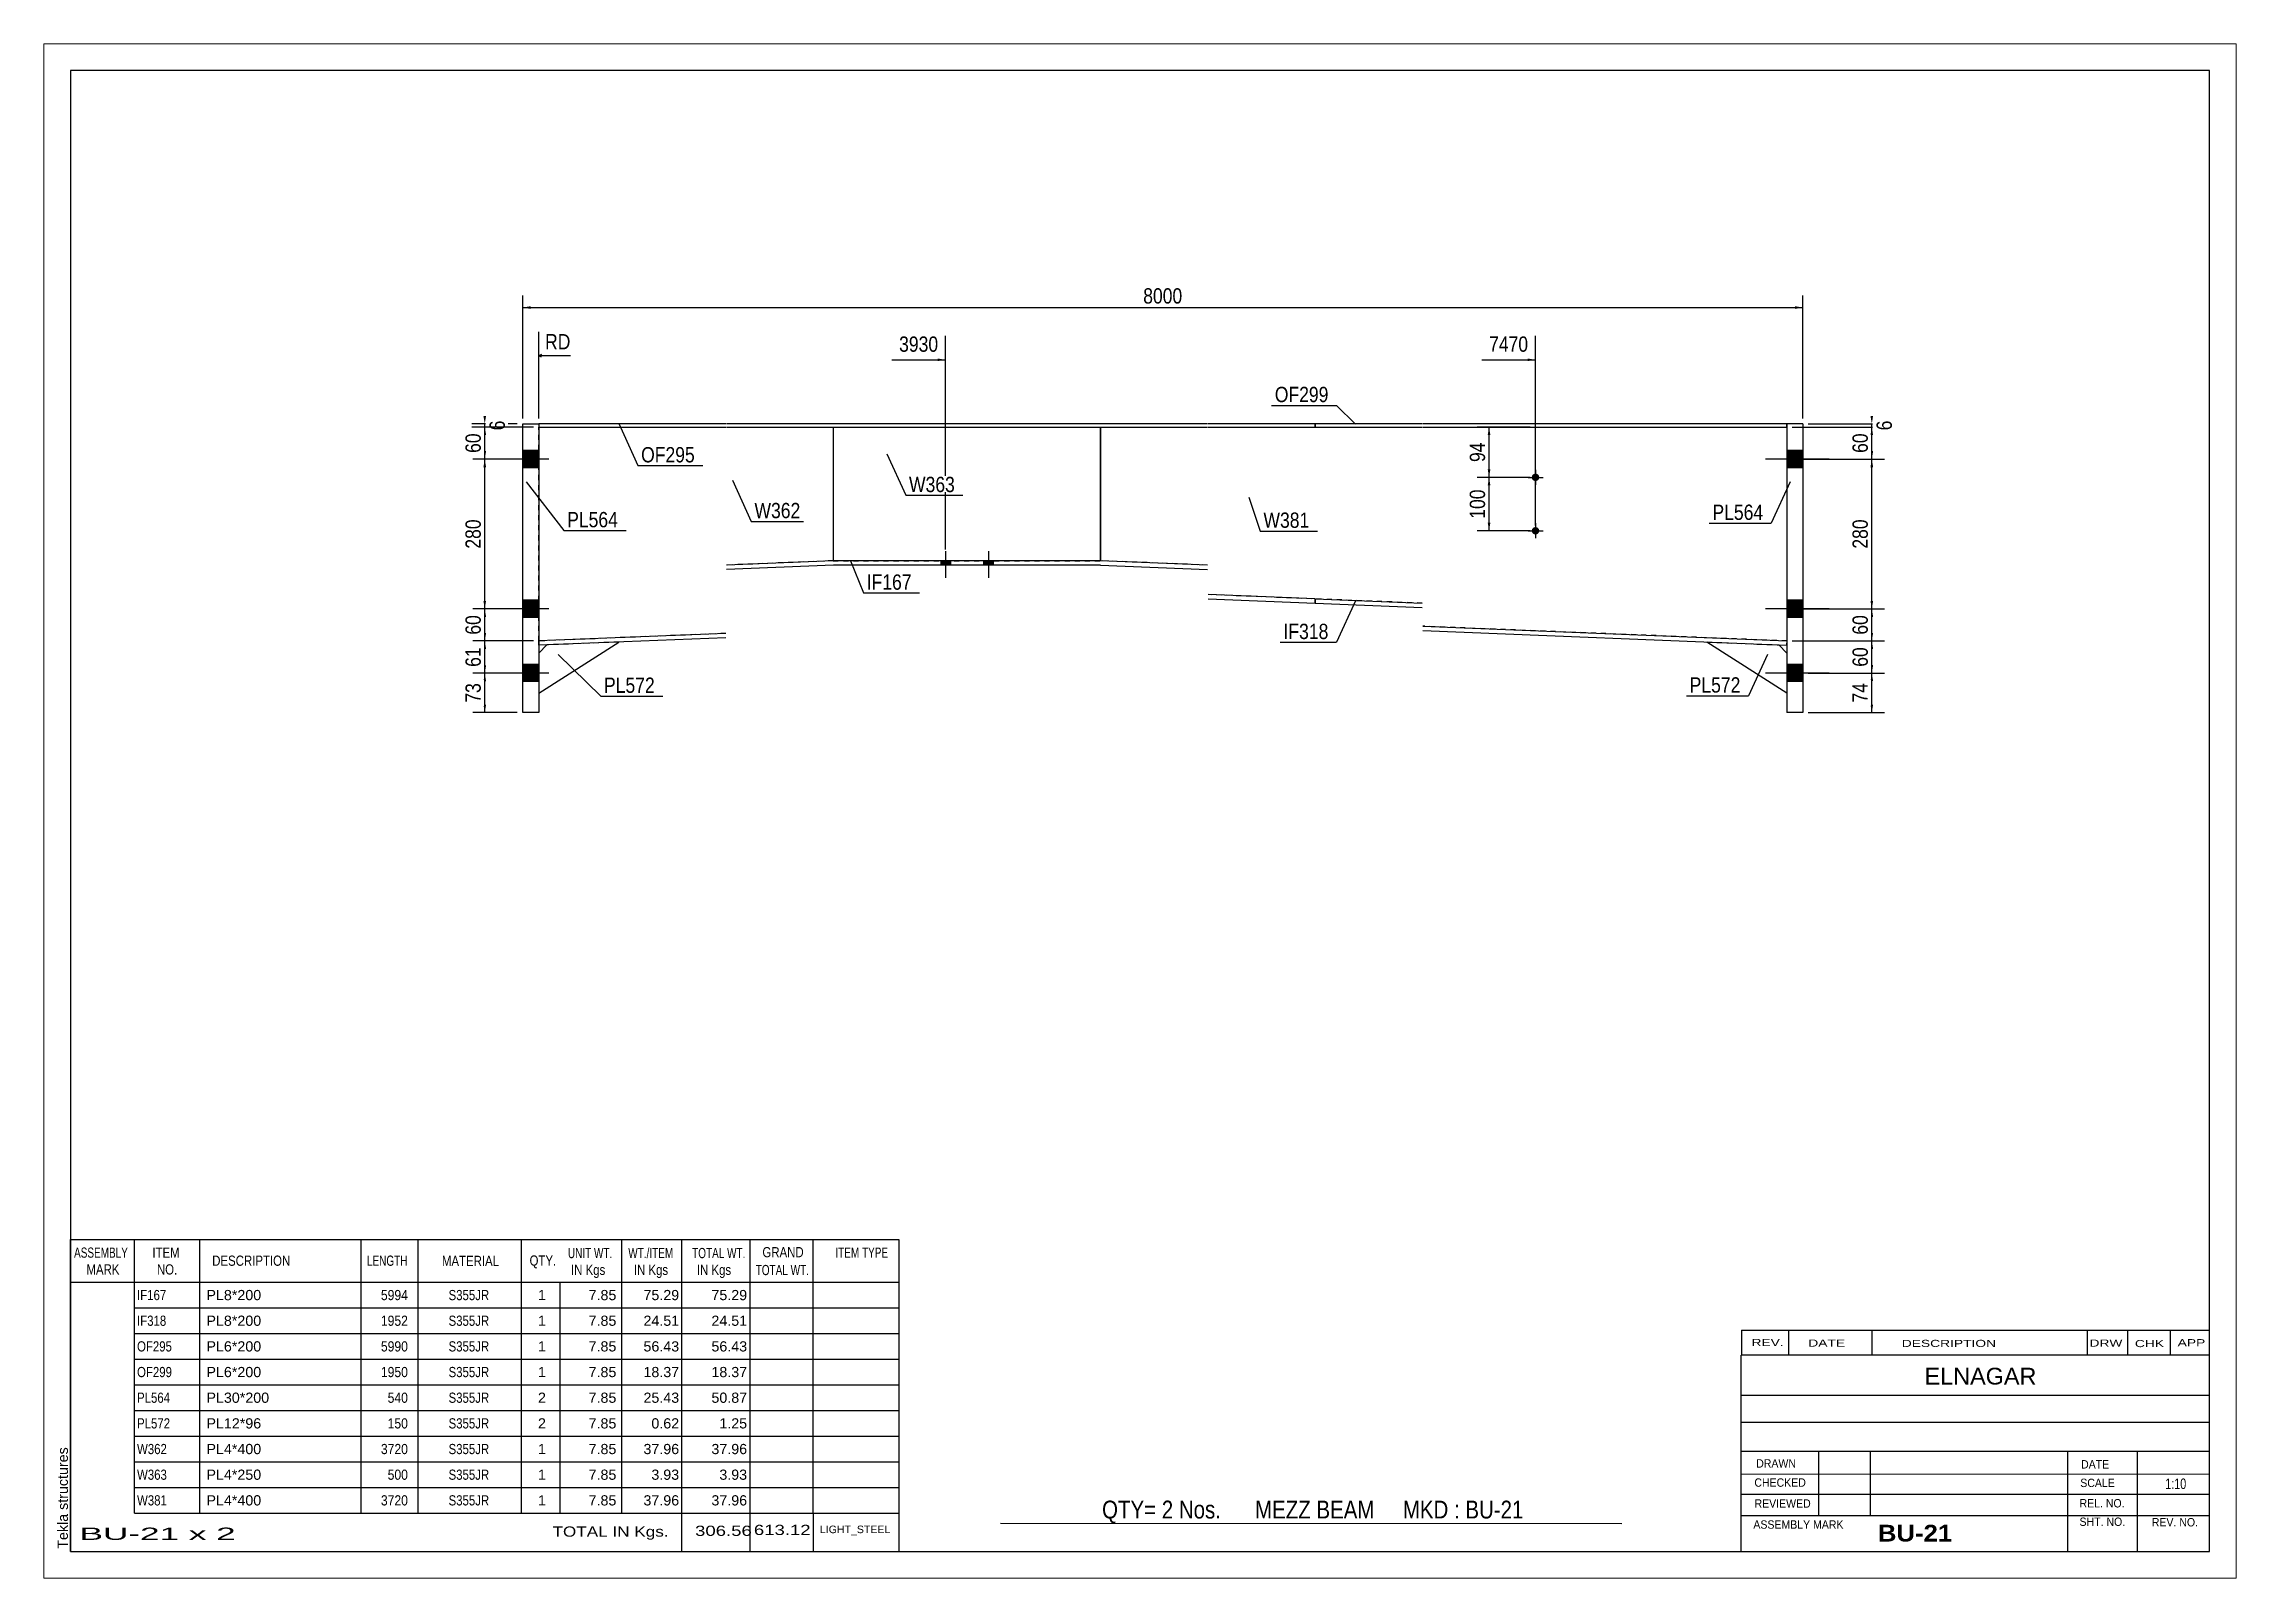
# Paper-space layout 'Layout1' of a CAD drawing. Header units: millimetres. Extents: x 0 to 410, y 0 to 287.
# The model-space entities are those that its viewports show. They can reach past a viewport. Long polylines and large blocks are cut down to what shows.
import ezdxf

# ---------------------------------------------------------------- set-up
doc = ezdxf.new("R2010")
doc.units = ezdxf.units.MM
doc.linetypes.add('DXK_LINE_DOT1', pattern=[1.8814, 0.9407, -0.9407])
doc.layers.add('Viewport layer', color=7, linetype='Continuous', plot=False)
doc.styles.add('Arial', font='ARIAL.TTF', dxfattribs={"height": 0.2})
doc.styles.add('Arial Bold', font='ARIALBD.TTF', dxfattribs={"height": 0.2})
doc.styles.add('Arial Narrow', font='ARIALN.TTF', dxfattribs={"height": 0.2})

# ---------------------------------------------------------------- blocks, each defined once
blk = doc.blocks.new('Unknown-624482886-1863')
at = {"color": 5, "linetype": 'Continuous'}
for p, q in [((312.45, 86.69), (-87.55, 86.69)), ((-87.55, 86.69), (-87.55, -190.31)), ((312.45, -190.31), (312.45, 86.69)), ((-87.55, -190.31), (312.45, -190.31))]:
    blk.add_line(p, q, dxfattribs=at)
at = {"color": 174, "linetype": 'Continuous', "style": 'Arial'}
blk.add_text('Tekla structures', height=1.9102, rotation=90, dxfattribs=at).set_placement((-88.05, -189.81))
blk = doc.blocks.new('Part-624482886-3722 - 1214')
at = {"color": 2, "linetype": 'Continuous'}
for p, q in [((145.22, 20.6), (145.22, 20)), ((165.22, 20.6), (145.22, 20.6)), ((233.42, 20.6), (165.32, 20.6)), ((233.42, 20), (233.42, 20.6)), ((145.22, 20), (165.22, 20)), ((165.32, 20), (233.42, 20))]:
    blk.add_line(p, q, dxfattribs=at)
blk = doc.blocks.new('Part-624482886-3714 - 1214')
at = {"color": 2, "linetype": 'Continuous'}
for p, q in [((236.42, 20.6), (233.42, 20.6)), ((233.42, 20.6), (233.42, -33.4)), ((236.42, 20.6), (236.42, -33.4)), ((236.42, -33.4), (233.42, -33.4))]:
    blk.add_line(p, q, dxfattribs=at)
blk = doc.blocks.new('Part-624482886-3725 - 1214')
at = {"color": 2, "linetype": 'Continuous'}
for p, q in [((55.09, 20), (55.09, -5)), ((105.09, 20), (105.09, -5))]:
    blk.add_line(p, q, dxfattribs=at)
at = {"color": 7, "linetype": 'DXK_LINE_DOT1'}
for p, q in [((55.09, 20), (105.09, 20)), ((55.09, -5), (105.09, -5))]:
    blk.add_line(p, q, dxfattribs=at)
blk = doc.blocks.new('Part-624482886-3717 - 1214')
at = {"color": 2, "linetype": 'Continuous'}
for p, q in [((233.42, -29.8), (218.43, -20.2)), ((231.92, -20.74), (233.42, -22.3))]:
    blk.add_line(p, q, dxfattribs=at)
at = {"color": 7, "linetype": 'DXK_LINE_DOT1'}
for p, q in [((218.43, -20.2), (231.92, -20.74)), ((233.42, -22.3), (233.42, -29.8))]:
    blk.add_line(p, q, dxfattribs=at)
blk = doc.blocks.new('Part-624482886-3719 - 1214')
at = {"color": 2, "linetype": 'Continuous'}
for p, q in [((0, 20.6), (0, 20)), ((34.99, 20.6), (0, 20.6)), ((125.09, 20.6), (35.09, 20.6)), ((145.22, 20.6), (125.19, 20.6)), ((145.22, 20), (145.22, 20.6)), ((0, 20), (34.99, 20)), ((35.09, 20), (125.09, 20)), ((125.19, 20), (145.22, 20))]:
    blk.add_line(p, q, dxfattribs=at)
blk = doc.blocks.new('Part-624482886-3724 - 1214')
at = {"color": 2, "linetype": 'Continuous'}
blk.add_line((105.09, -5), (105.09, 20), dxfattribs=at)
at = {"color": 7, "linetype": 'DXK_LINE_DOT1'}
for p, q in [((105.09, 20), (125.09, 20)), ((125.19, 20), (165.22, 20)), ((165.32, 20), (233.42, 20)), ((233.42, 20), (233.42, -20)), ((125.09, -5.81), (105.09, -5)), ((165.22, -12.94), (125.19, -11.33)), ((233.42, -20), (165.32, -17.25))]:
    blk.add_line(p, q, dxfattribs=at)
blk = doc.blocks.new('Part-624482886-3726 - 1214')
at = {"color": 2, "linetype": 'Continuous'}
for p, q in [((145.22, -12.14), (145.19, -12.94)), ((145.22, -12.14), (165.22, -12.94)), ((145.19, -12.94), (165.22, -13.74)), ((165.32, -17.25), (233.42, -20)), ((165.32, -18.05), (233.38, -20.8)), ((233.42, -20), (233.38, -20.8))]:
    blk.add_line(p, q, dxfattribs=at)
blk = doc.blocks.new('Part-624482886-3728 - 1214')
at = {"color": 2, "linetype": 'Continuous'}
for p, q in [((-3, 20.6), (0, 20.6)), ((-3, -33.4), (-3, 20.6)), ((0, 20.6), (0, -33.4)), ((0, -33.4), (-3, -33.4))]:
    blk.add_line(p, q, dxfattribs=at)
blk = doc.blocks.new('Part-624482886-3731 - 1214')
at = {"color": 2, "linetype": 'Continuous'}
for p, q in [((0, -29.8), (14.99, -20.2)), ((1.5, -20.74), (0, -22.3))]:
    blk.add_line(p, q, dxfattribs=at)
at = {"color": 7, "linetype": 'DXK_LINE_DOT1'}
for p, q in [((14.99, -20.2), (1.5, -20.74)), ((0, -22.3), (0, -29.8))]:
    blk.add_line(p, q, dxfattribs=at)
blk = doc.blocks.new('Part-624482886-3733 - 1214')
at = {"color": 2, "linetype": 'Continuous'}
for p, q in [((55.09, -5), (35.09, -5.81)), ((55.1, -5.8), (35.09, -6.61)), ((105.09, -5), (55.09, -5)), ((105.07, -5.8), (55.1, -5.8)), ((105.07, -5.8), (125.09, -6.61)), ((125.09, -5.81), (105.09, -5)), ((145.22, -12.14), (125.19, -11.33)), ((125.19, -12.13), (145.19, -12.94)), ((145.19, -12.94), (145.22, -12.14)), ((34.99, -18.59), (0, -20)), ((0.03, -20.8), (0, -20)), ((34.99, -19.39), (0.03, -20.8))]:
    blk.add_line(p, q, dxfattribs=at)
blk = doc.blocks.new('Part-624482886-3736 - 1214')
at = {"color": 7, "linetype": 'DXK_LINE_DOT1'}
for p, q in [((0, -20), (0, 20)), ((0, 20), (34.99, 20)), ((35.09, 20), (55.09, 20)), ((55.09, -5), (35.09, -5.81)), ((34.99, -18.59), (0, -20))]:
    blk.add_line(p, q, dxfattribs=at)
at = {"color": 2, "linetype": 'Continuous'}
blk.add_line((55.09, 20), (55.09, -5), dxfattribs=at)
blk = doc.blocks.new('Bolt-624482886-3737 - 1214')
at = {"linetype": 'Continuous'}
for points in [[(233.42, 15.6), (233.42, 12.4), (236.42, 12.4), (236.42, 15.6)], [(233.42, 15.6), (233.42, 12.4), (236.42, 12.4), (236.42, 15.6)], [(233.42, -12.4), (233.42, -15.6), (236.42, -15.6), (236.42, -12.4)], [(233.42, -12.4), (233.42, -15.6), (236.42, -15.6), (236.42, -12.4)], [(233.42, -24.4), (233.42, -27.6), (236.42, -27.6), (236.42, -24.4)], [(233.42, -24.4), (233.42, -27.6), (236.42, -27.6), (236.42, -24.4)]]:
    blk.add_hatch(color=3, dxfattribs=at).paths.add_polyline_path(points)
at = {"color": 3, "linetype": 'Continuous'}
for p, q in [((241.32, 14), (229.42, 14)), ((241.32, 14), (229.42, 14)), ((236.42, 15.6), (233.42, 15.6)), ((236.42, 15.6), (233.42, 15.6)), ((236.42, 12.4), (233.42, 12.4)), ((236.42, 12.4), (233.42, 12.4)), ((241.32, -14), (229.42, -14)), ((241.32, -14), (229.42, -14)), ((236.42, -12.4), (233.42, -12.4)), ((236.42, -12.4), (233.42, -12.4)), ((236.42, -15.6), (233.42, -15.6)), ((236.42, -15.6), (233.42, -15.6)), ((236.42, -24.4), (233.42, -24.4)), ((236.42, -24.4), (233.42, -24.4)), ((241.32, -26), (229.42, -26)), ((241.32, -26), (229.42, -26)), ((236.42, -27.6), (233.42, -27.6)), ((236.42, -27.6), (233.42, -27.6))]:
    blk.add_line(p, q, dxfattribs=at)
blk = doc.blocks.new('Bolt-624482886-3740 - 1214')
at = {"linetype": 'Continuous'}
for points in [[(186.42, 11.3), (186.56, 11.29), (186.7, 11.24), (186.83, 11.17), (186.94, 11.07), (187.02, 10.95), (187.08, 10.82), (187.11, 10.68), (187.11, 10.53), (187.08, 10.39), (187.02, 10.25), (186.94, 10.13), (186.83, 10.04), (186.7, 9.96), (186.56, 9.92), (186.42, 9.9), (186.27, 9.92), (186.13, 9.96), (186.01, 10.04), (185.9, 10.13), (185.81, 10.25), (185.75, 10.39), (185.72, 10.53), (185.72, 10.68), (185.75, 10.82), (185.81, 10.95), (185.9, 11.07), (186.01, 11.17), (186.13, 11.24), (186.27, 11.29)], [(186.42, 1.3), (186.56, 1.29), (186.7, 1.24), (186.83, 1.17), (186.94, 1.07), (187.02, 0.95), (187.08, 0.82), (187.11, 0.68), (187.11, 0.53), (187.08, 0.39), (187.02, 0.25), (186.94, 0.13), (186.83, 0.04), (186.7, -0.04), (186.56, -0.08), (186.42, -0.1), (186.27, -0.08), (186.13, -0.04), (186.01, 0.04), (185.9, 0.13), (185.81, 0.25), (185.75, 0.39), (185.72, 0.53), (185.72, 0.68), (185.75, 0.82), (185.81, 0.95), (185.9, 1.07), (186.01, 1.17), (186.13, 1.24), (186.27, 1.29)]]:
    blk.add_hatch(color=3, dxfattribs=at).paths.add_polyline_path(points)
at = {"color": 3, "linetype": 'Continuous'}
for p, q in [((185.02, 10.6), (187.82, 10.6)), ((186.42, 12), (186.42, 9.2)), ((185.02, 0.6), (187.82, 0.6)), ((186.42, 2), (186.42, -0.8))]:
    blk.add_line(p, q, dxfattribs=at)
blk = doc.blocks.new('Bolt-624482886-3741 - 1214')
at = {"linetype": 'Continuous'}
for points in [[(-3, 15.6), (-3, 12.4), (0, 12.4), (0, 15.6)], [(-3, 15.6), (-3, 12.4), (0, 12.4), (0, 15.6)], [(-3, -12.4), (-3, -15.6), (0, -15.6), (0, -12.4)], [(-3, -12.4), (-3, -15.6), (0, -15.6), (0, -12.4)], [(-3, -24.4), (-3, -27.6), (0, -27.6), (0, -24.4)], [(-3, -24.4), (-3, -27.6), (0, -27.6), (0, -24.4)]]:
    blk.add_hatch(color=3, dxfattribs=at).paths.add_polyline_path(points)
at = {"color": 3, "linetype": 'Continuous'}
for p, q in [((1.9, 14), (-10, 14)), ((1.9, 14), (-10, 14)), ((0, 15.6), (-3, 15.6)), ((0, 15.6), (-3, 15.6)), ((0, 12.4), (-3, 12.4)), ((0, 12.4), (-3, 12.4)), ((1.9, -14), (-10, -14)), ((1.9, -14), (-10, -14)), ((0, -12.4), (-3, -12.4)), ((0, -12.4), (-3, -12.4)), ((0, -15.6), (-3, -15.6)), ((0, -15.6), (-3, -15.6)), ((0, -24.4), (-3, -24.4)), ((0, -24.4), (-3, -24.4)), ((1.9, -26), (-10, -26)), ((1.9, -26), (-10, -26)), ((0, -27.6), (-3, -27.6)), ((0, -27.6), (-3, -27.6))]:
    blk.add_line(p, q, dxfattribs=at)
blk = doc.blocks.new('Bolt-624482886-3744 - 1214')
at = {"linetype": 'Continuous'}
for points in [[(76.99, -5), (75.19, -5), (75.19, -5.8), (76.99, -5.8)], [(76.99, -5), (75.19, -5), (75.19, -5.8), (76.99, -5.8)], [(84.99, -5), (83.19, -5), (83.19, -5.8), (84.99, -5.8)], [(84.99, -5), (83.19, -5), (83.19, -5.8), (84.99, -5.8)]]:
    blk.add_hatch(color=3, dxfattribs=at).paths.add_polyline_path(points)
at = {"color": 3, "linetype": 'Continuous'}
for p, q in [((76.09, -3.2), (76.09, -8.2)), ((76.09, -3.2), (76.09, -8.2)), ((84.09, -3.2), (84.09, -8.2)), ((84.09, -3.2), (84.09, -8.2)), ((75.19, -5), (75.19, -5.8)), ((75.19, -5), (75.19, -5.8)), ((76.99, -5), (76.99, -5.8)), ((76.99, -5), (76.99, -5.8)), ((83.19, -5), (83.19, -5.8)), ((83.19, -5), (83.19, -5.8)), ((84.99, -5), (84.99, -5.8)), ((84.99, -5), (84.99, -5.8))]:
    blk.add_line(p, q, dxfattribs=at)
blk = doc.blocks.new('StraightDimension-624482886-4371 - 1214')
at = {"linetype": 'Continuous'}
blk.add_hatch(color=7, dxfattribs=at).paths.add_polyline_path([(184.92, 32.84), (186.42, 32.59), (184.92, 32.34)])
at = {"color": 7, "linetype": 'Continuous'}
for p, q in [((186.42, 1.6), (186.42, 37.09)), ((176.35, 32.59), (186.42, 32.59))]:
    blk.add_line(p, q, dxfattribs=at)
at = {"color": 0}
blk.add_wipeout([(185.64, 33.49), (185.64, 37.69), (177.13, 37.69), (177.13, 33.49)], dxfattribs=at)
at = {"color": 3, "style": 'Arial Narrow'}
blk.add_text('7470', height=2.863, dxfattribs=at).set_placement((177.73, 34.09))
blk = doc.blocks.new('StraightDimension-624482886-4135 - 1214')
at = {"linetype": 'Continuous'}
for points in [[(249.06, 18.5), (249.31, 20), (249.56, 18.5)], [(249.56, 15.5), (249.31, 14), (249.06, 15.5)]]:
    blk.add_hatch(color=7, dxfattribs=at).paths.add_polyline_path(points)
at = {"color": 7, "linetype": 'Continuous'}
for p, q in [((234.42, 20), (251.71, 20)), ((249.31, 14), (249.31, 20)), ((234.42, 14), (251.71, 14))]:
    blk.add_line(p, q, dxfattribs=at)
at = {"color": 0}
blk.add_wipeout([(249.16, 19.43), (244.96, 19.43), (244.96, 14.57), (249.16, 14.57)], dxfattribs=at)
at = {"color": 3, "style": 'Arial Narrow'}
blk.add_text('60', height=2.863, rotation=90.0002, dxfattribs=at).set_placement((248.56, 15.17))
blk = doc.blocks.new('StraightDimension-624482886-4216 - 1214')
at = {"linetype": 'Continuous'}
for points in [[(-10.34, -27.55), (-10.09, -26.05), (-9.84, -27.55)], [(-9.84, -31.9), (-10.09, -33.4), (-10.34, -31.9)]]:
    blk.add_hatch(color=7, dxfattribs=at).paths.add_polyline_path(points)
at = {"color": 7, "linetype": 'Continuous'}
for p, q in [((-1, -26.05), (-12.34, -26.05)), ((-10.09, -33.4), (-10.09, -26.05)), ((-4, -33.4), (-12.34, -33.4))]:
    blk.add_line(p, q, dxfattribs=at)
at = {"color": 0}
blk.add_wipeout([(-10.24, -27.3), (-14.44, -27.3), (-14.44, -32.15), (-10.24, -32.15)], dxfattribs=at)
at = {"color": 3, "style": 'Arial Narrow'}
blk.add_text('73', height=2.863, rotation=90.0002, dxfattribs=at).set_placement((-10.84, -31.55))
blk = doc.blocks.new('StraightDimension-624482886-4134 - 1214')
at = {"linetype": 'Continuous'}
for points in [[(249.56, 22.1), (249.31, 20.6), (249.06, 22.1)], [(249.06, 18.5), (249.31, 20), (249.56, 18.5)]]:
    blk.add_hatch(color=7, dxfattribs=at).paths.add_polyline_path(points)
at = {"color": 7, "linetype": 'Continuous'}
for p, q in [((237.42, 20.6), (251.56, 20.6)), ((249.31, 20), (249.31, 20.6)), ((234.42, 20), (251.56, 20))]:
    blk.add_line(p, q, dxfattribs=at)
at = {"color": 0}
blk.add_wipeout([(253.66, 21.81), (249.46, 21.81), (249.46, 18.79), (253.66, 18.79)], dxfattribs=at)
at = {"color": 3, "style": 'Arial Narrow'}
blk.add_text('6', height=2.86, rotation=90.0002, dxfattribs=at).set_placement((253.06, 19.39))
blk = doc.blocks.new('StraightDimension-624482886-4137 - 1214')
at = {"linetype": 'Continuous'}
for points in [[(249.06, -15.5), (249.31, -14), (249.56, -15.5)], [(249.56, -18.5), (249.31, -20), (249.06, -18.5)]]:
    blk.add_hatch(color=7, dxfattribs=at).paths.add_polyline_path(points)
at = {"color": 7, "linetype": 'Continuous'}
for p, q in [((234.42, -14), (251.71, -14)), ((249.31, -20), (249.31, -14)), ((234.42, -20), (251.71, -20))]:
    blk.add_line(p, q, dxfattribs=at)
at = {"color": 0}
blk.add_wipeout([(249.16, -14.57), (244.96, -14.57), (244.96, -19.43), (249.16, -19.43)], dxfattribs=at)
at = {"color": 3, "style": 'Arial Narrow'}
blk.add_text('60', height=2.863, rotation=90.0002, dxfattribs=at).set_placement((248.56, -18.83))
blk = doc.blocks.new('StraightDimension-624482886-4136 - 1214')
at = {"linetype": 'Continuous'}
for points in [[(249.06, 12.5), (249.31, 14), (249.56, 12.5)], [(249.56, -12.5), (249.31, -14), (249.06, -12.5)]]:
    blk.add_hatch(color=7, dxfattribs=at).paths.add_polyline_path(points)
at = {"color": 7, "linetype": 'Continuous'}
for p, q in [((234.42, 14), (251.71, 14)), ((249.31, -14), (249.31, 14)), ((234.42, -14), (251.71, -14))]:
    blk.add_line(p, q, dxfattribs=at)
at = {"color": 0}
blk.add_wipeout([(249.16, 3.34), (244.96, 3.34), (244.96, -3.34), (249.16, -3.34)], dxfattribs=at)
at = {"color": 3, "style": 'Arial Narrow'}
blk.add_text('280', height=2.863, rotation=90.0002, dxfattribs=at).set_placement((248.56, -2.74))
blk = doc.blocks.new('StraightDimension-624482886-4138 - 1214')
at = {"linetype": 'Continuous'}
for points in [[(249.06, -21.5), (249.31, -20), (249.56, -21.5)], [(249.56, -24.5), (249.31, -26), (249.06, -24.5)]]:
    blk.add_hatch(color=7, dxfattribs=at).paths.add_polyline_path(points)
at = {"color": 7, "linetype": 'Continuous'}
for p, q in [((234.42, -20), (251.71, -20)), ((249.31, -26), (249.31, -20)), ((237.42, -26), (251.71, -26))]:
    blk.add_line(p, q, dxfattribs=at)
at = {"color": 0}
blk.add_wipeout([(249.16, -20.57), (244.96, -20.57), (244.96, -25.43), (249.16, -25.43)], dxfattribs=at)
at = {"color": 3, "style": 'Arial Narrow'}
blk.add_text('60', height=2.863, rotation=90.0002, dxfattribs=at).set_placement((248.56, -24.83))
blk = doc.blocks.new('StraightDimension-624482886-4139 - 1214')
at = {"linetype": 'Continuous'}
for points in [[(249.06, -27.5), (249.31, -26), (249.56, -27.5)], [(249.56, -31.9), (249.31, -33.4), (249.06, -31.9)]]:
    blk.add_hatch(color=7, dxfattribs=at).paths.add_polyline_path(points)
at = {"color": 7, "linetype": 'Continuous'}
for p, q in [((237.42, -26), (251.71, -26)), ((249.31, -33.4), (249.31, -26)), ((237.42, -33.4), (251.71, -33.4))]:
    blk.add_line(p, q, dxfattribs=at)
at = {"color": 0}
blk.add_wipeout([(249.16, -27.27), (244.96, -27.27), (244.96, -32.13), (249.16, -32.13)], dxfattribs=at)
at = {"color": 3, "style": 'Arial Narrow'}
blk.add_text('74', height=2.863, rotation=90.0002, dxfattribs=at).set_placement((248.56, -31.53))
blk = doc.blocks.new('StraightDimension-624482886-4404 - 1214')
at = {"linetype": 'Continuous'}
for points in [[(177.48, 9.1), (177.73, 10.6), (177.98, 9.1)], [(177.98, 2.1), (177.73, 0.6), (177.48, 2.1)]]:
    blk.add_hatch(color=7, dxfattribs=at).paths.add_polyline_path(points)
at = {"color": 7, "linetype": 'Continuous'}
for p, q in [((185.42, 10.6), (175.48, 10.6)), ((177.73, 0.6), (177.73, 10.6)), ((185.42, 0.6), (175.48, 0.6))]:
    blk.add_line(p, q, dxfattribs=at)
at = {"color": 0}
blk.add_wipeout([(177.58, 8.94), (173.38, 8.94), (173.38, 2.26), (177.58, 2.26)], dxfattribs=at)
at = {"color": 3, "style": 'Arial Narrow'}
blk.add_text('100', height=2.863, rotation=90.0002, dxfattribs=at).set_placement((176.98, 2.86))
blk = doc.blocks.new('StraightDimension-624482886-4211 - 1214')
at = {"linetype": 'Continuous'}
for points in [[(-9.84, 22.1), (-10.09, 20.6), (-10.34, 22.1)], [(-10.34, 18.5), (-10.09, 20), (-9.84, 18.5)]]:
    blk.add_hatch(color=7, dxfattribs=at).paths.add_polyline_path(points)
at = {"color": 7, "linetype": 'Continuous'}
for p, q in [((-4, 20.6), (-12.49, 20.6)), ((-10.09, 20), (-10.09, 20.6)), ((-1, 20), (-12.49, 20))]:
    blk.add_line(p, q, dxfattribs=at)
at = {"color": 0}
blk.add_wipeout([(-5.74, 21.81), (-9.94, 21.81), (-9.94, 18.79), (-5.74, 18.79)], dxfattribs=at)
at = {"color": 3, "style": 'Arial Narrow'}
blk.add_text('6', height=2.86, rotation=90.0002, dxfattribs=at).set_placement((-6.34, 19.39))
blk = doc.blocks.new('StraightDimension-624482886-4403 - 1214')
at = {"linetype": 'Continuous'}
for points in [[(177.48, 18.5), (177.73, 20), (177.98, 18.5)], [(177.98, 12.1), (177.73, 10.6), (177.48, 12.1)]]:
    blk.add_hatch(color=7, dxfattribs=at).paths.add_polyline_path(points)
at = {"color": 7, "linetype": 'Continuous'}
for p, q in [((185.42, 20), (175.48, 20)), ((177.73, 10.6), (177.73, 20)), ((185.42, 10.6), (175.48, 10.6))]:
    blk.add_line(p, q, dxfattribs=at)
at = {"color": 0}
blk.add_wipeout([(177.58, 17.73), (173.38, 17.73), (173.38, 12.87), (177.58, 12.87)], dxfattribs=at)
at = {"color": 3, "style": 'Arial Narrow'}
blk.add_text('94', height=2.863, rotation=90.0002, dxfattribs=at).set_placement((176.98, 13.47))
blk = doc.blocks.new('StraightDimension-624482886-4212 - 1214')
at = {"linetype": 'Continuous'}
for points in [[(-10.34, 18.5), (-10.09, 20), (-9.84, 18.5)], [(-9.84, 15.5), (-10.09, 14), (-10.34, 15.5)]]:
    blk.add_hatch(color=7, dxfattribs=at).paths.add_polyline_path(points)
at = {"color": 7, "linetype": 'Continuous'}
for p, q in [((-1, 20), (-12.34, 20)), ((-10.09, 14), (-10.09, 20)), ((-4, 14), (-12.34, 14))]:
    blk.add_line(p, q, dxfattribs=at)
at = {"color": 0}
blk.add_wipeout([(-10.24, 19.43), (-14.44, 19.43), (-14.44, 14.57), (-10.24, 14.57)], dxfattribs=at)
at = {"color": 3, "style": 'Arial Narrow'}
blk.add_text('60', height=2.863, rotation=90.0002, dxfattribs=at).set_placement((-10.84, 15.17))
blk = doc.blocks.new('StraightDimension-624482886-4213 - 1214')
at = {"linetype": 'Continuous'}
for points in [[(-10.34, 12.5), (-10.09, 14), (-9.84, 12.5)], [(-9.84, -12.5), (-10.09, -14), (-10.34, -12.5)]]:
    blk.add_hatch(color=7, dxfattribs=at).paths.add_polyline_path(points)
at = {"color": 7, "linetype": 'Continuous'}
for p, q in [((-4, 14), (-12.34, 14)), ((-10.09, -14), (-10.09, 14)), ((-4, -14), (-12.34, -14))]:
    blk.add_line(p, q, dxfattribs=at)
at = {"color": 0}
blk.add_wipeout([(-10.24, 3.34), (-14.44, 3.34), (-14.44, -3.34), (-10.24, -3.34)], dxfattribs=at)
at = {"color": 3, "style": 'Arial Narrow'}
blk.add_text('280', height=2.863, rotation=90.0002, dxfattribs=at).set_placement((-10.84, -2.74))
blk = doc.blocks.new('StraightDimension-624482886-4214 - 1214')
at = {"linetype": 'Continuous'}
for points in [[(-10.34, -15.5), (-10.09, -14), (-9.84, -15.5)], [(-9.84, -18.5), (-10.09, -20), (-10.34, -18.5)]]:
    blk.add_hatch(color=7, dxfattribs=at).paths.add_polyline_path(points)
at = {"color": 7, "linetype": 'Continuous'}
for p, q in [((-4, -14), (-12.34, -14)), ((-10.09, -20), (-10.09, -14)), ((-1, -20), (-12.34, -20))]:
    blk.add_line(p, q, dxfattribs=at)
at = {"color": 0}
blk.add_wipeout([(-10.24, -14.57), (-14.44, -14.57), (-14.44, -19.43), (-10.24, -19.43)], dxfattribs=at)
at = {"color": 3, "style": 'Arial Narrow'}
blk.add_text('60', height=2.863, rotation=90.0002, dxfattribs=at).set_placement((-10.84, -18.83))
blk = doc.blocks.new('StraightDimension-624482886-4215 - 1214')
at = {"linetype": 'Continuous'}
for points in [[(-10.34, -21.5), (-10.09, -20), (-9.84, -21.5)], [(-9.84, -24.55), (-10.09, -26.05), (-10.34, -24.55)]]:
    blk.add_hatch(color=7, dxfattribs=at).paths.add_polyline_path(points)
at = {"color": 7, "linetype": 'Continuous'}
for p, q in [((-1, -20), (-12.34, -20)), ((-10.09, -26.05), (-10.09, -20)), ((-1, -26.05), (-12.34, -26.05))]:
    blk.add_line(p, q, dxfattribs=at)
at = {"color": 0}
blk.add_wipeout([(-10.24, -20.6), (-14.44, -20.6), (-14.44, -25.45), (-10.24, -25.45)], dxfattribs=at)
at = {"color": 3, "style": 'Arial Narrow'}
blk.add_text('61', height=2.863, rotation=90.0002, dxfattribs=at).set_placement((-10.84, -24.85))
blk = doc.blocks.new('StraightDimension-624482886-4315 - 1214')
at = {"linetype": 'Continuous'}
for points in [[(-1.5, 42.11), (-3, 42.36), (-1.5, 42.61)], [(234.92, 42.61), (236.42, 42.36), (234.92, 42.11)]]:
    blk.add_hatch(color=7, dxfattribs=at).paths.add_polyline_path(points)
at = {"color": 7, "linetype": 'Continuous'}
for p, q in [((-3, 21.6), (-3, 44.61)), ((-3, 42.36), (236.42, 42.36)), ((236.42, 21.6), (236.42, 44.61))]:
    blk.add_line(p, q, dxfattribs=at)
at = {"color": 0}
blk.add_wipeout([(120.96, 42.51), (120.96, 46.71), (112.45, 46.71), (112.45, 42.51)], dxfattribs=at)
at = {"color": 3, "style": 'Arial Narrow'}
blk.add_text('8000', height=2.863, dxfattribs=at).set_placement((113.05, 43.11))
blk = doc.blocks.new('StraightDimension-624482886-4372 - 1214')
at = {"linetype": 'Continuous'}
blk.add_hatch(color=7, dxfattribs=at).paths.add_polyline_path([(74.59, 32.84), (76.09, 32.59), (74.59, 32.34)])
at = {"color": 7, "linetype": 'Continuous'}
for p, q in [((76.09, -2.9), (76.09, 37.09)), ((66.03, 32.59), (76.09, 32.59))]:
    blk.add_line(p, q, dxfattribs=at)
at = {"color": 0, "linetype": 'Continuous'}
blk.add_wipeout([(6.53, 33.94), (6.53, 38.14), (0.59, 38.14), (0.59, 33.94)], dxfattribs=at)
at = {"color": 7, "linetype": 'Continuous'}
for p, q in [((0, 21.6), (0, 37.84)), ((0.5, 33.59), (0, 33.34)), ((0.5, 33.09), (0, 33.34)), ((5.93, 33.34), (0, 33.34))]:
    blk.add_line(p, q, dxfattribs=at)
at = {"color": 3, "linetype": 'Continuous', "style": 'Arial Narrow'}
blk.add_text('RD', height=2.863, dxfattribs=at).set_placement((1.19, 34.54))
at = {"color": 0}
blk.add_wipeout([(75.31, 33.49), (75.31, 37.69), (66.8, 37.69), (66.8, 33.49)], dxfattribs=at)
at = {"color": 3, "style": 'Arial Narrow'}
blk.add_text('3930', height=2.863, dxfattribs=at).set_placement((67.4, 34.09))
blk = doc.blocks.new('CBS_CALLOFF-624482886-4429')
at = {"color": 7, "linetype": 'Continuous'}
blk.add_line((86.33, -185.05), (202.56, -185.06), dxfattribs=at)
at = {"color": 3, "linetype": 'Continuous', "style": 'Arial Narrow'}
blk.add_text('QTY= 2 Nos.      MEZZ BEAM     MKD : BU-21', height=3.3405, dxfattribs=at).set_placement((105.36, -184.15))
blk = doc.blocks.new('CBS_BOM-624482886-4428')
at = {"color": 7, "linetype": 'Continuous'}
for p, q in [((-87.58, -139.95), (-87.58, -131.95)), ((-87.58, -131.95), (67.34, -131.95)), ((-75.58, -139.95), (-75.58, -131.95)), ((-63.39, -139.95), (-63.39, -131.95)), ((-33.23, -139.95), (-33.23, -131.95)), ((-22.55, -139.95), (-22.55, -131.95)), ((-3.23, -139.95), (-3.23, -131.95)), ((15.57, -139.95), (15.57, -131.95)), ((26.78, -139.95), (26.78, -131.95)), ((39.57, -139.95), (39.57, -131.95)), ((51.32, -139.95), (51.32, -131.95)), ((67.34, -131.95), (67.34, -139.94)), ((-87.58, -139.95), (67.34, -139.95)), ((-87.58, -144.75), (-87.58, -139.95)), ((-75.58, -144.75), (-75.58, -139.95)), ((-63.39, -144.75), (-63.39, -139.95)), ((-33.23, -144.75), (-33.23, -139.95)), ((-22.55, -144.75), (-22.55, -139.95)), ((-3.23, -144.75), (-3.23, -139.95)), ((4.03, -144.75), (4.03, -139.95)), ((15.57, -144.75), (15.57, -139.95)), ((26.78, -144.75), (26.78, -139.95)), ((39.57, -144.75), (39.57, -139.95)), ((51.34, -144.75), (51.34, -139.95)), ((67.34, -139.95), (67.34, -144.75)), ((-87.58, -149.55), (-87.58, -144.75)), ((-75.58, -144.75), (67.34, -144.75)), ((-75.58, -149.55), (-75.58, -144.75)), ((-63.39, -149.55), (-63.39, -144.75)), ((-33.23, -149.55), (-33.23, -144.75)), ((-22.55, -149.55), (-22.55, -144.75)), ((-3.23, -149.55), (-3.23, -144.75)), ((4.03, -149.55), (4.03, -144.75)), ((15.57, -149.55), (15.57, -144.75)), ((26.78, -149.55), (26.78, -144.75)), ((39.57, -149.55), (39.57, -144.75)), ((51.34, -149.55), (51.34, -144.75)), ((67.34, -144.75), (67.34, -149.55)), ((-87.58, -154.35), (-87.58, -149.55)), ((-75.58, -149.55), (67.34, -149.55)), ((-75.58, -154.35), (-75.58, -149.55)), ((-63.39, -154.35), (-63.39, -149.55)), ((-33.23, -154.35), (-33.23, -149.55)), ((-22.55, -154.35), (-22.55, -149.55)), ((-3.23, -154.35), (-3.23, -149.55)), ((4.03, -154.35), (4.03, -149.55)), ((15.57, -154.35), (15.57, -149.55)), ((26.78, -154.35), (26.78, -149.55)), ((39.57, -154.35), (39.57, -149.55)), ((51.34, -154.35), (51.34, -149.55)), ((67.34, -149.55), (67.34, -154.35)), ((-87.58, -159.15), (-87.58, -154.35)), ((-75.58, -154.35), (67.34, -154.35)), ((-75.58, -159.15), (-75.58, -154.35)), ((-63.39, -159.15), (-63.39, -154.35)), ((-33.23, -159.15), (-33.23, -154.35)), ((-22.55, -159.15), (-22.55, -154.35)), ((-3.23, -159.15), (-3.23, -154.35)), ((4.03, -159.15), (4.03, -154.35)), ((15.57, -159.15), (15.57, -154.35)), ((26.78, -159.15), (26.78, -154.35)), ((39.57, -159.15), (39.57, -154.35)), ((51.34, -159.15), (51.34, -154.35)), ((67.34, -154.35), (67.34, -159.15)), ((-87.58, -163.95), (-87.58, -159.15)), ((-75.58, -159.15), (67.34, -159.15)), ((-75.58, -163.95), (-75.58, -159.15)), ((-63.39, -163.95), (-63.39, -159.15)), ((-33.23, -163.95), (-33.23, -159.15)), ((-22.55, -163.95), (-22.55, -159.15)), ((-3.23, -163.95), (-3.23, -159.15)), ((4.03, -163.95), (4.03, -159.15)), ((15.57, -163.95), (15.57, -159.15)), ((26.78, -163.95), (26.78, -159.15)), ((39.57, -163.95), (39.57, -159.15)), ((51.34, -163.95), (51.34, -159.15)), ((67.34, -159.15), (67.34, -163.95)), ((-87.58, -168.75), (-87.58, -163.95)), ((-75.58, -163.95), (67.34, -163.95)), ((-75.58, -168.75), (-75.58, -163.95)), ((-63.39, -168.75), (-63.39, -163.95)), ((-33.23, -168.75), (-33.23, -163.95)), ((-22.55, -168.75), (-22.55, -163.95)), ((-3.23, -168.75), (-3.23, -163.95)), ((4.03, -168.75), (4.03, -163.95)), ((15.57, -168.75), (15.57, -163.95)), ((26.78, -168.75), (26.78, -163.95)), ((39.57, -168.75), (39.57, -163.95)), ((51.34, -168.75), (51.34, -163.95)), ((67.34, -163.95), (67.34, -168.75)), ((-87.58, -173.55), (-87.58, -168.75)), ((-75.58, -168.75), (67.34, -168.75)), ((-75.58, -173.55), (-75.58, -168.75)), ((-63.39, -173.55), (-63.39, -168.75)), ((-33.23, -173.55), (-33.23, -168.75)), ((-22.55, -173.55), (-22.55, -168.75)), ((-3.23, -173.55), (-3.23, -168.75)), ((4.03, -173.55), (4.03, -168.75)), ((15.57, -173.55), (15.57, -168.75)), ((26.78, -173.55), (26.78, -168.75)), ((39.57, -173.55), (39.57, -168.75)), ((51.34, -173.55), (51.34, -168.75)), ((67.34, -168.75), (67.34, -173.55)), ((-87.58, -178.35), (-87.58, -173.55)), ((-75.58, -173.55), (67.34, -173.55)), ((-75.58, -178.35), (-75.58, -173.55)), ((-63.39, -178.35), (-63.39, -173.55)), ((-33.23, -178.35), (-33.23, -173.55)), ((-22.55, -178.35), (-22.55, -173.55)), ((-3.23, -178.35), (-3.23, -173.55)), ((4.03, -178.35), (4.03, -173.55)), ((15.57, -178.35), (15.57, -173.55)), ((26.78, -178.35), (26.78, -173.55)), ((39.57, -178.35), (39.57, -173.55)), ((51.34, -178.35), (51.34, -173.55)), ((67.34, -173.55), (67.34, -178.35)), ((-87.58, -183.15), (-87.58, -178.35)), ((-75.58, -178.35), (67.34, -178.35)), ((-75.58, -183.15), (-75.58, -178.35)), ((-63.39, -183.15), (-63.39, -178.35)), ((-33.23, -183.15), (-33.23, -178.35)), ((-22.55, -183.15), (-22.55, -178.35)), ((-3.23, -183.15), (-3.23, -178.35)), ((4.03, -183.15), (4.03, -178.35)), ((15.57, -183.15), (15.57, -178.35)), ((26.78, -183.15), (26.78, -178.35)), ((39.57, -183.15), (39.57, -178.35)), ((51.34, -183.15), (51.34, -178.35)), ((67.34, -178.35), (67.34, -183.15)), ((-87.58, -190.35), (-87.58, -183.17)), ((-75.58, -183.15), (67.34, -183.15)), ((26.78, -190.35), (26.78, -183.17)), ((39.57, -190.35), (39.57, -183.17)), ((51.38, -190.35), (51.38, -183.17)), ((67.34, -183.15), (67.34, -190.35)), ((-87.58, -190.35), (67.34, -190.35))]:
    blk.add_line(p, q, dxfattribs=at)
at = {"color": 3, "linetype": 'Continuous', "style": 'Arial'}
for s, height, width, p in [('ASSEMBLY', 1.91, 0.7, (-86.9, -135.37)), ('ITEM', 1.91, 0.8, (-72.25, -135.37)), ('DESCRIPTION', 1.9102, 0.8, (-61.06, -136.88)), ('LENGTH', 1.91, 0.7, (-32.12, -136.88)), ('MATERIAL', 1.91, 0.8, (-18.1, -136.92)), ('QTY.', 1.91, 0.8, (-1.71, -136.85)), ('UNIT WT.', 1.91, 0.7, (5.46, -135.45)), ('WT./ITEM', 1.91, 0.7, (16.75, -135.45)), ('TOTAL WT.', 1.91, 0.7, (28.69, -135.45)), ('GRAND', 1.91, 0.8, (41.84, -135.29)), ('ITEM TYPE', 1.91, 0.7, (55.48, -135.37)), ('MARK', 1.91, 0.8, (-84.58, -138.51)), ('NO.', 1.91, 0.8, (-71.4, -138.51)), ('IN Kgs', 1.91, 0.8, (6.04, -138.59)), ('IN Kgs', 1.91, 0.8, (17.79, -138.59)), ('IN Kgs', 1.91, 0.8, (29.58, -138.59)), ('TOTAL WT.', 1.91, 0.7, (40.58, -138.63))]:
    blk.add_text(s, height=height, dxfattribs=dict(at, width=width)).set_placement(p)
at = {"color": 7, "linetype": 'Continuous', "style": 'Arial'}
for s, width, p in [('IF167', 0.8, (-75.12, -143.31)), ('5994', 0.85, (-29.51, -143.31)), ('S355JR', 0.8, (-16.86, -143.31)), ('IF318', 0.8, (-75.12, -148.11)), ('1952', 0.85, (-29.51, -148.11)), ('S355JR', 0.8, (-16.86, -148.11)), ('OF295', 0.8, (-75.12, -152.91)), ('5990', 0.85, (-29.51, -152.91)), ('S355JR', 0.8, (-16.86, -152.91)), ('OF299', 0.8, (-75.12, -157.71)), ('1950', 0.85, (-29.51, -157.71)), ('S355JR', 0.8, (-16.86, -157.71)), ('PL564', 0.8, (-75.12, -162.51)), ('540', 0.85, (-28.25, -162.51)), ('S355JR', 0.8, (-16.86, -162.51)), ('PL572', 0.8, (-75.12, -167.31)), ('150', 0.85, (-28.25, -167.31)), ('S355JR', 0.8, (-16.86, -167.31)), ('W362', 0.8, (-75.12, -172.11)), ('3720', 0.85, (-29.51, -172.11)), ('S355JR', 0.8, (-16.86, -172.11)), ('W363', 0.8, (-75.12, -176.91)), ('500', 0.85, (-28.25, -176.91)), ('S355JR', 0.8, (-16.86, -176.91)), ('W381', 0.8, (-75.12, -181.71)), ('3720', 0.85, (-29.51, -181.71)), ('S355JR', 0.8, (-16.86, -181.71))]:
    blk.add_text(s, height=1.91, dxfattribs=dict(at, width=width)).set_placement(p)
for s, p in [('PL8*200', (-62.14, -143.31)), ('1', (-0.14, -143.31)), ('7.85', (9.33, -143.31)), ('75.29', (19.59, -143.31)), ('75.29', (32.3, -143.31)), ('PL8*200', (-62.14, -148.11)), ('1', (-0.14, -148.11)), ('7.85', (9.33, -148.11)), ('24.51', (19.59, -148.11)), ('24.51', (32.3, -148.11)), ('PL6*200', (-62.14, -152.91)), ('1', (-0.14, -152.91)), ('7.85', (9.33, -152.91)), ('56.43', (19.59, -152.91)), ('56.43', (32.3, -152.91)), ('PL6*200', (-62.14, -157.71)), ('7.85', (9.33, -157.71)), ('18.37', (19.59, -157.71)), ('18.37', (32.3, -157.71)), ('1', (-0.14, -157.71)), ('PL30*200', (-62.14, -162.51)), ('2', (-0.14, -162.51)), ('7.85', (9.33, -162.51)), ('25.43', (19.59, -162.51)), ('50.87', (32.3, -162.51)), ('PL12*96', (-62.14, -167.31)), ('2', (-0.14, -167.31)), ('7.85', (9.33, -167.31)), ('0.62', (21.07, -167.31)), ('1.25', (33.78, -167.31)), ('PL4*400', (-62.14, -172.11)), ('1', (-0.14, -172.11)), ('7.85', (9.33, -172.11)), ('37.96', (19.59, -172.11)), ('37.96', (32.3, -172.11)), ('PL4*250', (-62.14, -176.91)), ('1', (-0.14, -176.91)), ('7.85', (9.33, -176.91)), ('3.93', (21.07, -176.91)), ('3.93', (33.78, -176.91)), ('PL4*400', (-62.14, -181.71)), ('1', (-0.14, -181.71)), ('7.85', (9.33, -181.71)), ('37.96', (19.59, -181.71)), ('37.96', (32.3, -181.71))]:
    blk.add_text(s, height=1.91, dxfattribs=at).set_placement(p)
at = {"color": 6, "linetype": 'Continuous', "style": 'Arial'}
for s, height, width, p in [('BU-21 x 2', 2.292, 2.05, (-85.86, -188.15)), ('TOTAL IN Kgs.', 1.9102, 1.2, (2.58, -187.55)), ('306.56', 1.91, 1.3, (29.24, -187.4)), ('613.12', 1.91, 1.3, (40.24, -187.24))]:
    blk.add_text(s, height=height, dxfattribs=dict(at, width=width)).set_placement(p)
blk.add_text('LIGHT_STEEL', height=1.4135, dxfattribs=at).set_placement((52.59, -186.89))
blk = doc.blocks.new('CBS_NAME_BLOG-624482886-4430')
at = {"color": 7, "linetype": 'Continuous'}
for p, q in [((224.86, -153.56), (312.38, -153.56)), ((224.86, -190.27), (224.86, -153.57)), ((224.86, -161.1), (312.38, -161.1)), ((224.93, -166.15), (312.45, -166.15)), ((224.86, -171.53), (312.38, -171.53)), ((239.38, -183.63), (239.38, -171.53)), ((249.07, -183.61), (249.07, -171.54)), ((285.98, -190.27), (285.98, -171.54)), ((299.03, -190.27), (299.03, -171.53)), ((224.87, -175.83), (312.45, -175.81)), ((224.86, -179.57), (312.38, -179.57)), ((224.86, -183.61), (312.38, -183.61)), ((224.86, -190.31), (312.45, -190.31))]:
    blk.add_line(p, q, dxfattribs=at)
at = {"color": 3, "linetype": 'Continuous', "style": 'Arial'}
blk.add_text('ELNAGAR', height=3.133, dxfattribs=at).set_placement((259.18, -159.09))
at = {"color": 3, "linetype": 'Continuous'}
for s, height, style, width, p in [('DRAWN', 1.566, 'Arial', 0.9, (227.69, -174.63)), ('DATE', 1.566, 'Arial', 0.9, (288.45, -174.8)), ('CHECKED', 1.566, 'Arial', 0.9, (227.35, -178.21)), ('SCALE', 1.566, 'Arial', 0.9, (288.3, -178.27)), ('1:10', 1.957, 'Arial Narrow', 0.9, (304.19, -178.63)), ('ASSEMBLY MARK', 1.5663, 'Arial', 0.9, (227.16, -186.06)), ('REVIEWED', 1.566, 'Arial', 0.9, (227.38, -182.13)), ('SHT. NO.', 1.566, 'Arial', 0.9, (288.16, -185.54)), ('REL. NO.', 1.566, 'Arial', 0.9, (288.16, -182.08)), ('REV. NO.', 1.566, 'Arial', 0.9, (301.68, -185.63)), ('BU-21', 3.131, 'Arial Bold', 1.1, (250.44, -188.46))]:
    blk.add_text(s, height=height, dxfattribs=dict(at, style=style, width=width)).set_placement(p)
blk = doc.blocks.new('CBS_REVISION-624482886-4431')
at = {"color": 7, "linetype": 'Continuous'}
for p, q in [((224.94, -148.93), (312.44, -148.93)), ((224.94, -148.93), (224.94, -153.56)), ((233.74, -148.93), (233.74, -153.56)), ((249.33, -148.93), (249.33, -153.5)), ((289.59, -148.93), (289.59, -153.56)), ((297.13, -148.93), (297.13, -153.56)), ((305.08, -148.93), (305.08, -153.56)), ((224.94, -153.56), (312.44, -153.56))]:
    blk.add_line(p, q, dxfattribs=at)
at = {"color": 7, "style": 'Arial Narrow', "width": 1.7}
for s, height, p in [('REV.', 1.326, (226.81, -151.89)), ('DATE', 1.326, (237.43, -152)), ('DESCRIPTION', 1.3257, (254.91, -152.06)), ('DRW', 1.326, (290.02, -152)), ('CHK', 1.326, (298.51, -152.09)), ('APP', 1.326, (306.51, -151.93))]:
    blk.add_text(s, height=height, dxfattribs=at).set_placement(p)
blk = doc.blocks.new('Mark-624482886-3753 - 1214')
at = {"color": 0}
blk.add_wipeout([(29.2, 13.4), (29.2, 16.4), (19.15, 16.4), (19.15, 13.4)], dxfattribs=at)
blk.add_wipeout([(29.2, 13.4), (29.2, 16.4), (19.15, 16.4), (19.15, 13.4)], dxfattribs=at)
at = {"color": 7, "linetype": 'Continuous'}
for p, q in [((15.02, 20.54), (18.55, 12.8)), ((18.55, 12.8), (30.7, 12.8))]:
    blk.add_line(p, q, dxfattribs=at)
at = {"color": 3, "style": 'Arial Narrow'}
blk.add_text('OF295', height=2.863, dxfattribs=at).set_placement((19.15, 13.4))
blk = doc.blocks.new('Mark-624482886-3747 - 1214')
at = {"color": 0}
blk.add_wipeout([(229.01, 2.64), (229.01, 5.64), (219.51, 5.64), (219.51, 2.64)], dxfattribs=at)
blk.add_wipeout([(229.01, 2.64), (229.01, 5.64), (219.51, 5.64), (219.51, 2.64)], dxfattribs=at)
at = {"color": 7, "linetype": 'Continuous'}
for p in [(234.05, 9.77), (218.91, 2.04)]:
    blk.add_line(p, (230.51, 2.04), dxfattribs=at)
at = {"color": 3, "style": 'Arial Narrow'}
blk.add_text('PL564', height=2.863, dxfattribs=at).set_placement((219.51, 2.64))
blk = doc.blocks.new('Mark-624482886-3750 - 1214')
at = {"color": 0}
blk.add_wipeout([(224.76, -29.66), (224.76, -26.66), (215.25, -26.66), (215.25, -29.66)], dxfattribs=at)
blk.add_wipeout([(224.76, -29.66), (224.76, -26.66), (215.25, -26.66), (215.25, -29.66)], dxfattribs=at)
at = {"color": 7, "linetype": 'Continuous'}
for p in [(229.79, -22.53), (214.65, -30.26)]:
    blk.add_line(p, (226.26, -30.26), dxfattribs=at)
at = {"color": 3, "style": 'Arial Narrow'}
blk.add_text('PL572', height=2.863, dxfattribs=at).set_placement((215.25, -29.66))
blk = doc.blocks.new('Mark-624482886-3756 - 1214')
at = {"color": 0}
blk.add_wipeout([(147.71, 24.67), (147.71, 27.67), (137.66, 27.67), (137.66, 24.67)], dxfattribs=at)
blk.add_wipeout([(147.71, 24.67), (147.71, 27.67), (137.66, 27.67), (137.66, 24.67)], dxfattribs=at)
at = {"color": 7, "linetype": 'Continuous'}
for p in [(137.06, 24.07), (152.74, 20.53)]:
    blk.add_line(p, (149.21, 24.07), dxfattribs=at)
at = {"color": 3, "style": 'Arial Narrow'}
blk.add_text('OF299', height=2.863, dxfattribs=at).set_placement((137.66, 24.67))
blk = doc.blocks.new('Mark-624482886-3759 - 1214')
at = {"color": 0}
blk.add_wipeout([(144.12, 1.16), (144.12, 4.16), (135.54, 4.16), (135.54, 1.16)], dxfattribs=at)
blk.add_wipeout([(144.12, 1.16), (144.12, 4.16), (135.54, 4.16), (135.54, 1.16)], dxfattribs=at)
at = {"color": 7, "linetype": 'Continuous'}
for p, q in [((132.78, 6.91), (134.94, 0.56)), ((134.94, 0.56), (145.62, 0.56))]:
    blk.add_line(p, q, dxfattribs=at)
at = {"color": 3, "style": 'Arial Narrow'}
blk.add_text('W381', height=2.863, dxfattribs=at).set_placement((135.54, 1.16))
blk = doc.blocks.new('Mark-624482886-3762 - 1214')
at = {"color": 0}
blk.add_wipeout([(77.84, 7.84), (77.84, 10.84), (69.25, 10.84), (69.25, 7.84)], dxfattribs=at)
blk.add_wipeout([(77.84, 7.84), (77.84, 10.84), (69.25, 10.84), (69.25, 7.84)], dxfattribs=at)
at = {"color": 7, "linetype": 'Continuous'}
for p, q in [((65.12, 14.97), (68.65, 7.24)), ((68.65, 7.24), (79.34, 7.24))]:
    blk.add_line(p, q, dxfattribs=at)
at = {"color": 3, "style": 'Arial Narrow'}
blk.add_text('W363', height=2.863, dxfattribs=at).set_placement((69.25, 7.84))
blk = doc.blocks.new('Mark-624482886-3765 - 1214')
at = {"color": 0}
blk.add_wipeout([(147.69, -19.65), (147.69, -16.65), (139.29, -16.65), (139.29, -19.65)], dxfattribs=at)
blk.add_wipeout([(147.69, -19.65), (147.69, -16.65), (139.29, -16.65), (139.29, -19.65)], dxfattribs=at)
at = {"color": 7, "linetype": 'Continuous'}
for p in [(152.73, -12.52), (138.69, -20.25)]:
    blk.add_line(p, (149.19, -20.25), dxfattribs=at)
at = {"color": 3, "style": 'Arial Narrow'}
blk.add_text('IF318', height=2.863, dxfattribs=at).set_placement((139.29, -19.65))
blk = doc.blocks.new('Mark-624482886-3768 - 1214')
at = {"color": 0}
blk.add_wipeout([(14.83, 1.26), (14.83, 4.26), (5.32, 4.26), (5.32, 1.26)], dxfattribs=at)
blk.add_wipeout([(14.83, 1.26), (14.83, 4.26), (5.32, 4.26), (5.32, 1.26)], dxfattribs=at)
at = {"color": 7, "linetype": 'Continuous'}
for p, q in [((-2.37, 9.77), (4.72, 0.66)), ((4.72, 0.66), (16.33, 0.66))]:
    blk.add_line(p, q, dxfattribs=at)
at = {"color": 3, "style": 'Arial Narrow'}
blk.add_text('PL564', height=2.863, dxfattribs=at).set_placement((5.32, 1.26))
blk = doc.blocks.new('Mark-624482886-3771 - 1214')
at = {"color": 0}
blk.add_wipeout([(21.71, -29.71), (21.71, -26.71), (12.21, -26.71), (12.21, -29.71)], dxfattribs=at)
blk.add_wipeout([(21.71, -29.71), (21.71, -26.71), (12.21, -26.71), (12.21, -29.71)], dxfattribs=at)
at = {"color": 7, "linetype": 'Continuous'}
for p, q in [((3.62, -22.53), (11.61, -30.31)), ((11.61, -30.31), (23.21, -30.31))]:
    blk.add_line(p, q, dxfattribs=at)
at = {"color": 3, "style": 'Arial Narrow'}
blk.add_text('PL572', height=2.863, dxfattribs=at).set_placement((12.21, -29.71))
blk = doc.blocks.new('Mark-624482886-3774 - 1214')
at = {"color": 0}
blk.add_wipeout([(69.74, -10.42), (69.74, -7.42), (61.34, -7.42), (61.34, -10.42)], dxfattribs=at)
blk.add_wipeout([(69.74, -10.42), (69.74, -7.42), (61.34, -7.42), (61.34, -10.42)], dxfattribs=at)
at = {"color": 7, "linetype": 'Continuous'}
for p, q in [((58.29, -5), (60.74, -11.02)), ((60.74, -11.02), (71.24, -11.02))]:
    blk.add_line(p, q, dxfattribs=at)
at = {"color": 3, "style": 'Arial Narrow'}
blk.add_text('IF167', height=2.863, dxfattribs=at).set_placement((61.34, -10.42))
blk = doc.blocks.new('Mark-624482886-3777 - 1214')
at = {"color": 0}
blk.add_wipeout([(48.94, 2.96), (48.94, 5.96), (40.35, 5.96), (40.35, 2.96)], dxfattribs=at)
blk.add_wipeout([(48.94, 2.96), (48.94, 5.96), (40.35, 5.96), (40.35, 2.96)], dxfattribs=at)
at = {"color": 7, "linetype": 'Continuous'}
for p, q in [((36.22, 10.09), (39.75, 2.36)), ((39.75, 2.36), (49.54, 2.36))]:
    blk.add_line(p, q, dxfattribs=at)
at = {"color": 3, "style": 'Arial Narrow'}
blk.add_text('W362', height=2.863, dxfattribs=at).set_placement((40.35, 2.96))

msp = doc.modelspace()

# ---------------------------------------------------------------- block references
for name in ['Unknown-624482886-1863', 'Part-624482886-3728 - 1214', 'Part-624482886-3719 - 1214', 'Part-624482886-3722 - 1214', 'Part-624482886-3714 - 1214', 'Part-624482886-3736 - 1214', 'Part-624482886-3725 - 1214', 'Part-624482886-3724 - 1214', 'Bolt-624482886-3741 - 1214', 'Bolt-624482886-3737 - 1214', 'Bolt-624482886-3740 - 1214', 'Bolt-624482886-3744 - 1214', 'Part-624482886-3733 - 1214', 'Part-624482886-3726 - 1214', 'Part-624482886-3731 - 1214', 'Part-624482886-3717 - 1214', 'CBS_BOM-624482886-4428', 'CBS_REVISION-624482886-4431', 'CBS_NAME_BLOG-624482886-4430', 'CBS_CALLOFF-624482886-4429']:
    msp.add_blockref(name, (0, 0))

# ---------------------------------------------------------------- next in the draw order: block references
for name in ['StraightDimension-624482886-4371 - 1214', 'StraightDimension-624482886-4211 - 1214', 'StraightDimension-624482886-4135 - 1214', 'Mark-624482886-3759 - 1214', 'Mark-624482886-3774 - 1214', 'Mark-624482886-3765 - 1214', 'StraightDimension-624482886-4137 - 1214', 'Mark-624482886-3771 - 1214', 'Mark-624482886-3750 - 1214', 'StraightDimension-624482886-4216 - 1214']:
    msp.add_blockref(name, (0, 0))

# ---------------------------------------------------------------- next in the draw order: block references
for name in ['StraightDimension-624482886-4134 - 1214', 'StraightDimension-624482886-4212 - 1214', 'StraightDimension-624482886-4136 - 1214', 'StraightDimension-624482886-4404 - 1214', 'StraightDimension-624482886-4138 - 1214']:
    msp.add_blockref(name, (0, 0))

# ---------------------------------------------------------------- next in the draw order: block references
for name in ['StraightDimension-624482886-4403 - 1214', 'StraightDimension-624482886-4213 - 1214', 'Mark-624482886-3747 - 1214', 'StraightDimension-624482886-4139 - 1214']:
    msp.add_blockref(name, (0, 0))

# ---------------------------------------------------------------- next in the draw order: block references
for name in ['StraightDimension-624482886-4315 - 1214', 'StraightDimension-624482886-4214 - 1214']:
    msp.add_blockref(name, (0, 0))

# ---------------------------------------------------------------- next in the draw order: block references
for name in ['StraightDimension-624482886-4372 - 1214', 'Mark-624482886-3756 - 1214', 'StraightDimension-624482886-4215 - 1214']:
    msp.add_blockref(name, (0, 0))

# ---------------------------------------------------------------- next in the draw order: block references
for name in ['Mark-624482886-3753 - 1214', 'Mark-624482886-3762 - 1214', 'Mark-624482886-3768 - 1214', 'Mark-624482886-3777 - 1214']:
    msp.add_blockref(name, (0, 0))

psp = doc.layouts.get("Layout1")

# ---------------------------------------------------------------- viewports
at = {"layer": 'Viewport layer', "view_target_point": (112.45, -51.81)}
psp.add_viewport(center=(205, 143.5), size=(410, 287), view_center_point=(0, 0), view_height=287, dxfattribs=at)

doc.saveas('drawing.dxf')
